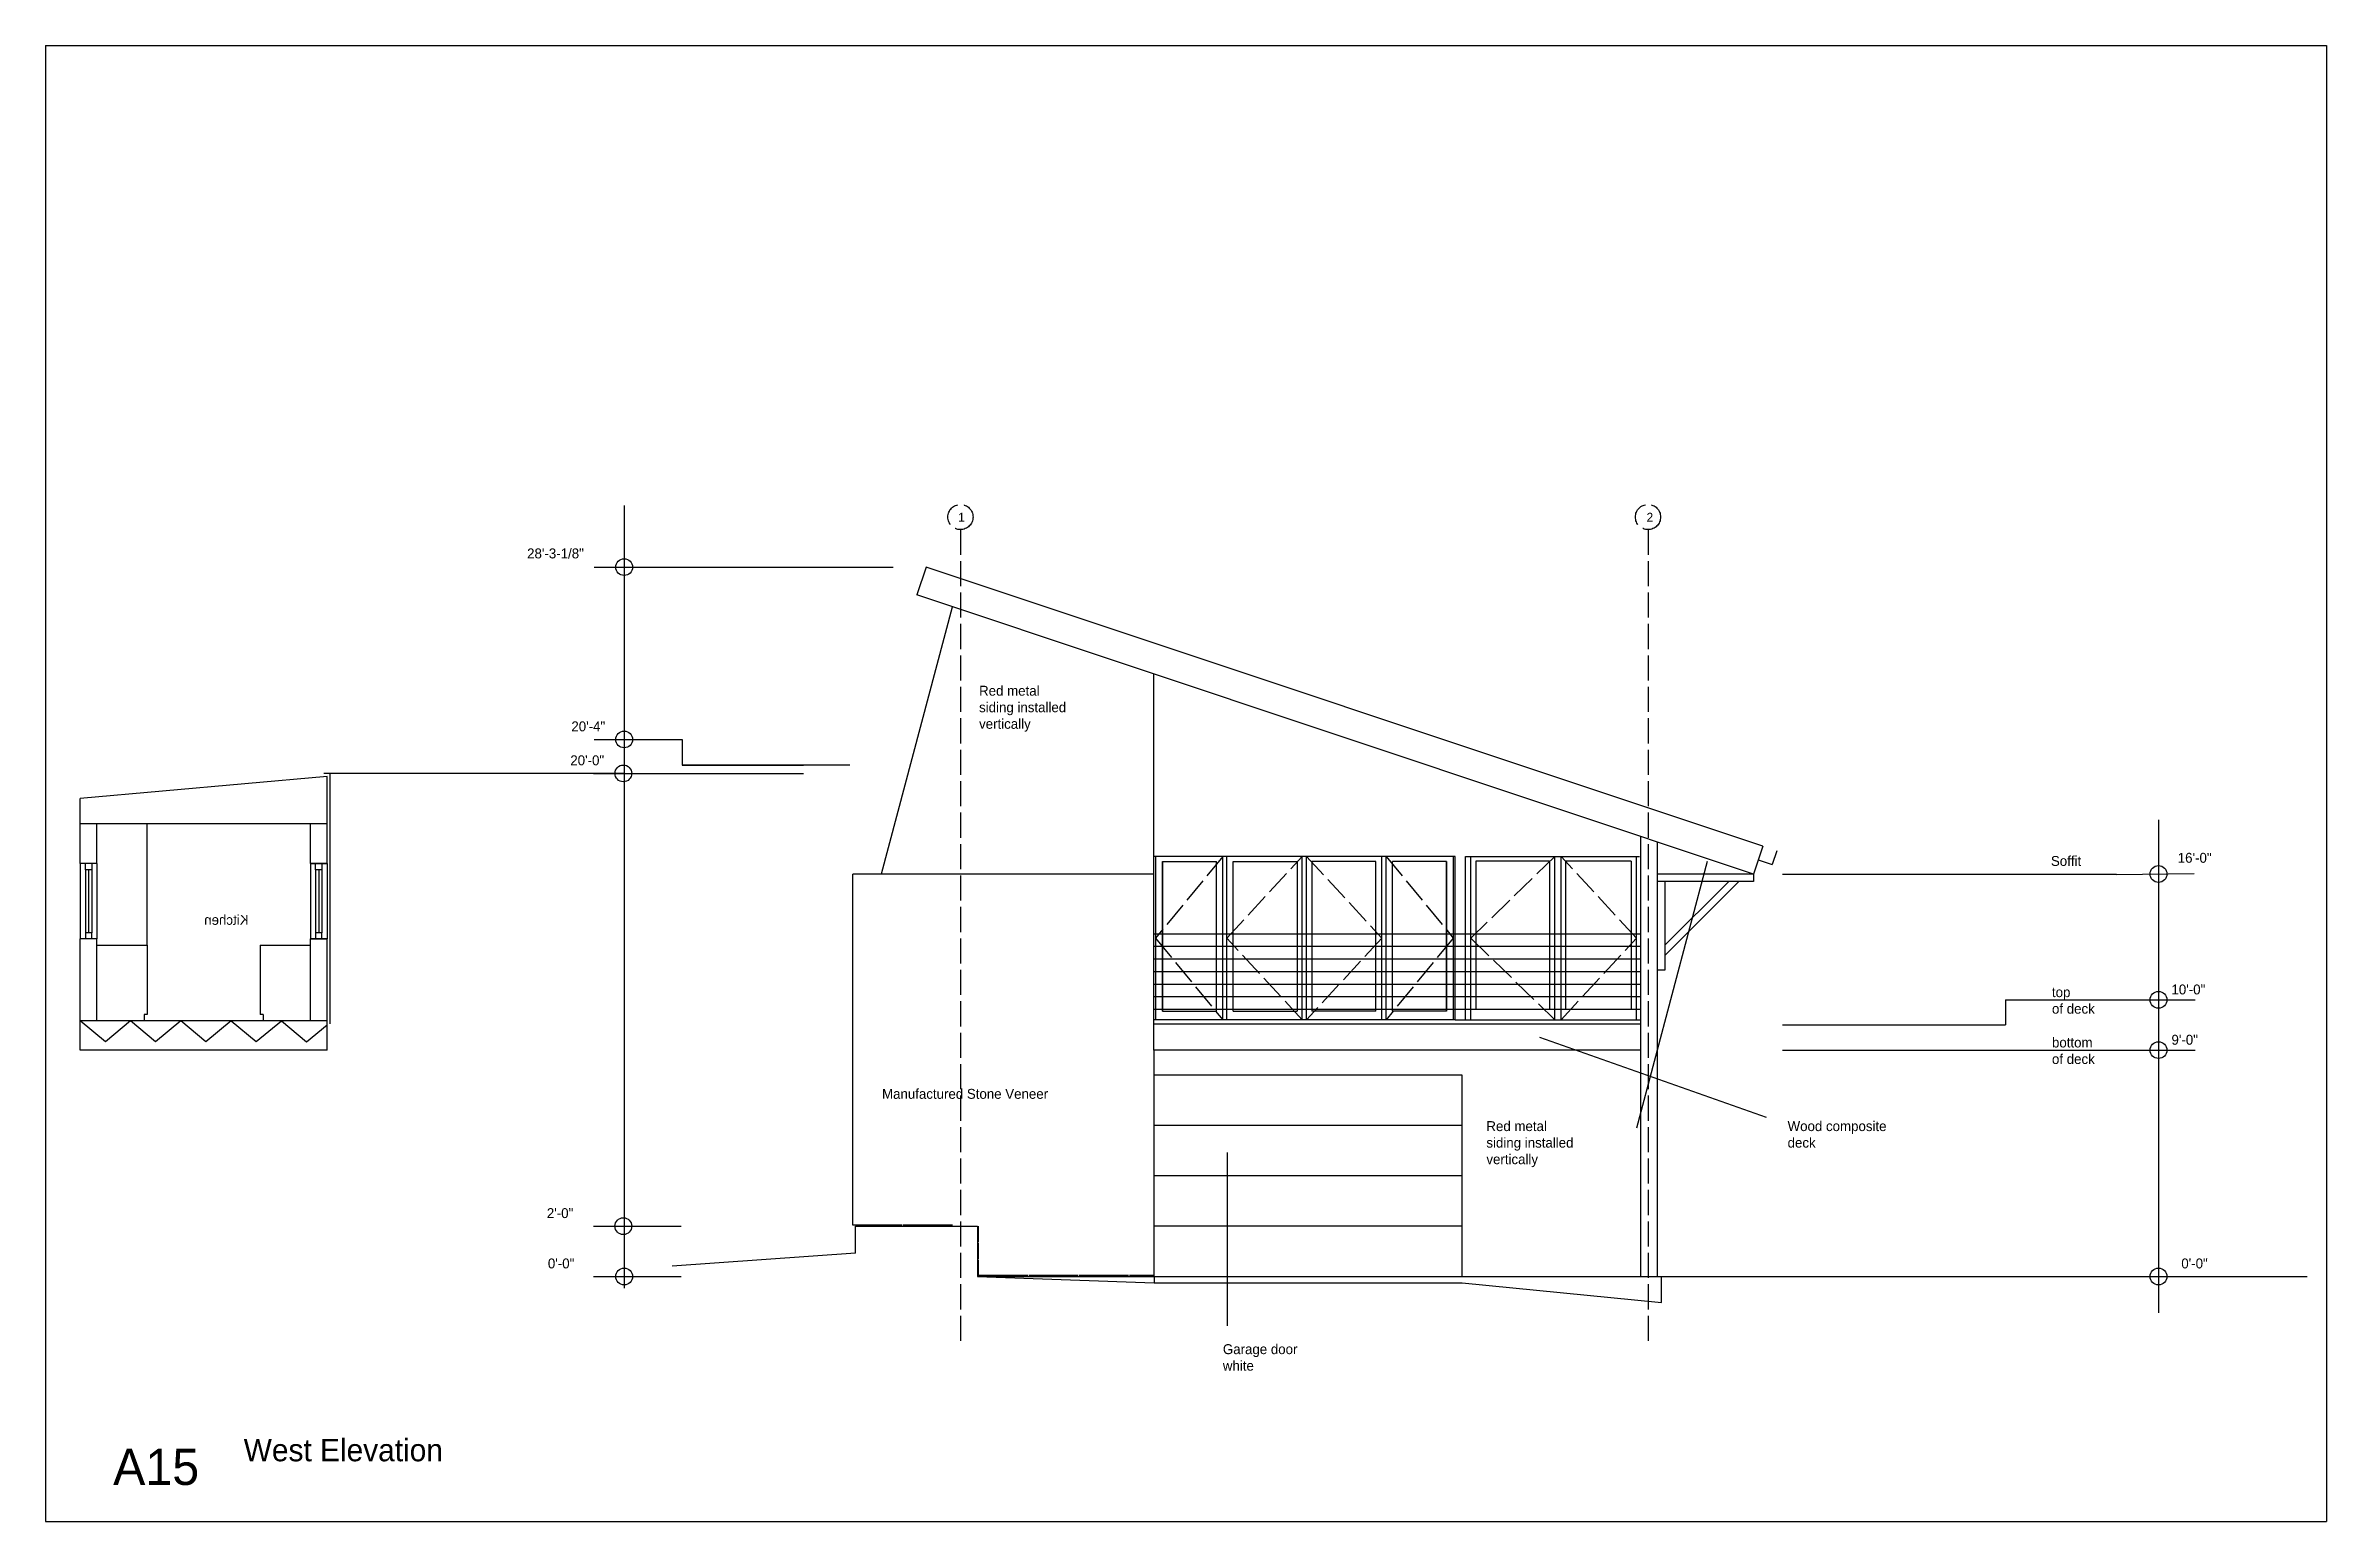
# Model space of a CAD drawing. Header units: inches. Extents: x -173 to 6851, y -1827 to 3486.
# Drawn here: x 4564 to 5652, y -1827 to -1123 of the extents above; entities that cross this region are included whole.
import ezdxf

# ---------------------------------------------------------------- set-up
doc = ezdxf.new("R2010")
doc.units = ezdxf.units.IN
doc.header["$MEASUREMENT"] = 0
doc.linetypes.add('ACAD_ISO02W100', pattern=[15, 12, -3])
for name, color, linetype in [('blocks', 251, 'Continuous'), ('const', 7, 'Continuous'), ('e1', 7, 'Continuous'), ('e2', 251, 'Continuous'), ('glassSwing', 172, 'ACAD_ISO02W100'), ('grid', 252, 'ACAD_ISO02W100'), ('millwork', 253, 'Continuous'), ('walls', 7, 'Continuous')]:
    doc.layers.add(name, color=color, linetype=linetype)

msp = doc.modelspace()

# ---------------------------------------------------------------- texts
at = {"layer": 'const', "attachment_point": 1}
for s, insert, char_height, width in [('1', (4999.5, -1345.8), 4.26, 1625.197), ('2', (5327.9, -1345.8), 4.26, 1625.197), ('28\'-3-1/8"', (4793.9, -1362.8), 4.74, 1805.775), ('Red metal^Jsiding installed^Jvertically', (5009.5, -1428.3), 4.736, 1805.775), ('20\'-4"', (4815, -1445.3), 4.74, 1805.775), ('20\'-0"', (4814.5, -1461.5), 4.74, 1805.775), ('Soffit', (5520.8, -1509.5), 4.74, 1805.775), ('16\'-0"', (5581.3, -1508), 4.74, 1805.775), ('top^Jof deck', (5521.3, -1572.1), 4.736, 1805.775), ('10\'-0"', (5578.3, -1570.8), 4.74, 1805.775), ('bottom^Jof deck', (5521.3, -1596.1), 4.736, 1805.775), ('9\'-0"', (5578.3, -1594.8), 4.74, 1805.775), ('Manufactured Stone Veneer', (4963.2, -1620.6), 4.736, 1805.775), ('Red metal^Jsiding installed^Jvertically', (5251.5, -1636), 4.736, 1805.775), ('Wood composite^Jdeck', (5395.2, -1636), 4.736, 1805.775), ('2\'-0"', (4803.3, -1677.5), 4.74, 1805.775), ('0\'-0"', (4803.8, -1701.5), 4.74, 1805.775), ('0\'-0"', (5583, -1701.5), 4.74, 1805.775), ('Garage door^Jwhite', (5125.8, -1742.4), 4.736, 1805.775), ('A15', (4596.4, -1792.3), 17.26, 6582.049), ('West Elevation', (4658.7, -1787.6), 10.656, 4062.993)]:
    msp.add_mtext(s, dxfattribs=dict(at, insert=insert, char_height=char_height, width=width))
at = {"layer": 'const', "extrusion": (0, 0, -1), "insert": (4661, -1537.6), "char_height": 4.74, "width": 1805.775, "attachment_point": 1, "text_direction": (-1, 0, 0)}
msp.add_mtext('Kitchen', dxfattribs=at)

# ---------------------------------------------------------------- linework, layer by layer
for p, q in [((4564.2, -1122.9), (4564.2, -1826.9)), ((4564.2, -1122.9), (5652.2, -1122.9)), ((5652.2, -1122.9), (5652.2, -1826.9)), ((4564.2, -1826.9), (5652.2, -1826.9))]:
    msp.add_line(p, q)
at = {"layer": 'blocks'}
for p, q in [((4972.8, -1685.6), (4949.3, -1685.6)), ((4996.8, -1685.6), (4973.3, -1685.6)), ((5009.3, -1693.6), (5009.3, -1686.1)), ((5009.3, -1701.6), (5009.3, -1694.1)), ((5009.3, -1709.6), (5009.3, -1702.1)), ((5032.8, -1709.6), (5009.3, -1709.6)), ((5056.8, -1709.6), (5033.3, -1709.6)), ((5080.8, -1709.6), (5057.3, -1709.6)), ((5092.8, -1709.6), (5081.3, -1709.6))]:
    msp.add_line(p, q, dxfattribs=at)
at = {"layer": 'e1'}
for p, q in [((4984.2, -1371.7), (4979.8, -1385)), ((4996.6, -1390.8), (4962.8, -1518.1)), ((5092.8, -1602.1), (5092.8, -1422.7)), ((4698.5, -1494.1), (4580.7, -1494.1)), ((5356.8, -1512.1), (5323.1, -1639.4)), ((5383.4, -1504.8), (5379, -1518.1)), ((5390.1, -1507), (5387.9, -1513.6)), ((4588.7, -1513.1), (4580.7, -1513.1)), ((4583.2, -1516.1), (4583.2, -1513.1)), ((4586.2, -1516.1), (4583.2, -1516.1)), ((4584.7, -1516.1), (4584.7, -1546.1)), ((4586.2, -1513.1), (4586.2, -1516.1)), ((4690.5, -1513.1), (4698.5, -1513.1)), ((4698.5, -1513.1), (4690.5, -1513.1)), ((4693, -1516.1), (4693, -1513.1)), ((4696, -1516.1), (4693, -1516.1)), ((4694.5, -1516.1), (4694.5, -1546.1)), ((4696, -1513.1), (4696, -1516.1)), ((4588.7, -1549.1), (4580.7, -1549.1)), ((4586.2, -1546.1), (4583.2, -1546.1)), ((4583.2, -1546.1), (4583.2, -1549.1)), ((4586.2, -1549.1), (4586.2, -1546.1)), ((4588.7, -1552.1), (4612.7, -1552.1)), ((4612.7, -1552.1), (4612.7, -1585.1)), ((4666.5, -1552.1), (4690.5, -1552.1)), ((4666.5, -1552.1), (4666.5, -1585.1)), ((4690.5, -1549.1), (4698.5, -1549.1)), ((4698.5, -1549.1), (4690.5, -1549.1)), ((4696, -1546.1), (4693, -1546.1)), ((4693, -1546.1), (4693, -1549.1)), ((4696, -1549.1), (4696, -1546.1)), ((4612.7, -1585.1), (4611.2, -1585.1)), ((4611.2, -1585.1), (4611.2, -1588.1)), ((4668, -1585.1), (4666.5, -1585.1)), ((4668, -1585.1), (4668, -1588.1)), ((4950.6, -1686.1), (5008.8, -1686.1)), ((5008.8, -1686.1), (5008.8, -1710.1)), ((5008.8, -1710.1), (5093.1, -1713.1)), ((5093.1, -1713.1), (5240, -1713.1)), ((5240, -1713.1), (5335.1, -1722.5))]:
    msp.add_line(p, q, dxfattribs=at)
at = {"layer": 'e2'}
for p, q in [((4840.2, -1342.3), (4840.2, -1715.6)), ((4825.9, -1371.7), (4968.5, -1371.7)), ((4825.9, -1453.9), (4867.9, -1453.9)), ((4867.9, -1453.9), (4867.9, -1466.1)), ((4947.8, -1466.1), (4867.9, -1466.1)), ((4867.9, -1466.1), (4925.8, -1466.1)), ((4825.5, -1470.1), (4925.8, -1470.1)), ((4612.7, -1552.1), (4612.7, -1494.1)), ((5572.1, -1492.3), (5572.1, -1727.5)), ((5236.6, -1509.7), (5092.8, -1509.7)), ((5093.7, -1509.7), (5093.7, -1587.6)), ((5097, -1583.6), (5097, -1512.2)), ((5097, -1512.2), (5097, -1583.6)), ((5097, -1512.2), (5122.7, -1512.2)), ((5122.7, -1583.6), (5122.7, -1512.2)), ((5125.7, -1587.6), (5125.7, -1509.7)), ((5127.7, -1587.6), (5127.7, -1509.7)), ((5130.7, -1583.6), (5130.7, -1512.2)), ((5130.7, -1512.2), (5161.2, -1512.2)), ((5161.2, -1512.2), (5161.2, -1583.6)), ((5163.7, -1587.6), (5163.7, -1509.7)), ((5165.7, -1587.6), (5165.7, -1509.7)), ((5168.2, -1512.2), (5168.2, -1583.6)), ((5198.7, -1512.2), (5168.2, -1512.2)), ((5198.7, -1583.6), (5198.7, -1512.2)), ((5201.7, -1587.6), (5201.7, -1509.7)), ((5203.7, -1587.6), (5203.7, -1509.7)), ((5206.7, -1583.6), (5206.7, -1512.2)), ((5232.5, -1512.2), (5206.7, -1512.2)), ((5232.5, -1512.2), (5232.5, -1583.6)), ((5232.5, -1583.6), (5232.5, -1512.2)), ((5235.7, -1509.7), (5235.7, -1587.6)), ((5236.6, -1587.6), (5236.6, -1509.7)), ((5241.6, -1587.6), (5241.6, -1509.7)), ((5241.6, -1509.7), (5324.6, -1509.7)), ((5244.1, -1587.6), (5244.1, -1509.7)), ((5244.1, -1509.7), (5323.1, -1509.7)), ((5246.4, -1511.9), (5246.4, -1582.7)), ((5281.6, -1511.9), (5246.4, -1511.9)), ((5281.6, -1511.9), (5281.6, -1582.7)), ((5284.1, -1587.6), (5284.1, -1509.7)), ((5287.1, -1587.6), (5287.1, -1509.7)), ((5289.3, -1511.9), (5289.3, -1582.7)), ((5320.6, -1511.9), (5289.3, -1511.9)), ((5320.6, -1511.9), (5320.6, -1582.7)), ((5323.1, -1587.6), (5323.1, -1509.7)), ((4580.7, -1513.1), (4580.7, -1549.1)), ((4583.2, -1516.1), (4583.2, -1546.1)), ((4586.2, -1516.1), (4586.2, -1546.1)), ((4588.7, -1513.1), (4588.7, -1549.1)), ((4690.5, -1513.1), (4690.5, -1549.1)), ((4693, -1516.1), (4693, -1546.1)), ((4696, -1516.1), (4696, -1546.1)), ((4698.5, -1513.1), (4698.5, -1549.1)), ((5379, -1518.1), (5333.1, -1518.1)), ((5379, -1521.6), (5333.1, -1521.6)), ((5552.1, -1518.4), (5392.8, -1518.4)), ((5552.1, -1518.4), (5589.2, -1517.8)), ((5092.8, -1546.6), (5325.1, -1546.6)), ((5092.8, -1552.6), (5325.1, -1552.6)), ((5092.8, -1558.6), (5325.1, -1558.6)), ((5092.8, -1564.6), (5325.1, -1564.6)), ((5092.8, -1570.6), (5325.1, -1570.6)), ((5092.8, -1576.6), (5325.1, -1576.6)), ((4592.7, -1598.1), (4580.7, -1588.1)), ((4604.7, -1588.1), (4592.7, -1598.1)), ((4616.7, -1598.1), (4604.7, -1588.1)), ((4628.7, -1588.1), (4616.7, -1598.1)), ((4640.7, -1598.1), (4628.7, -1588.1)), ((4652.7, -1588.1), (4640.7, -1598.1)), ((4664.7, -1598.1), (4652.7, -1588.3)), ((4676.7, -1588.3), (4664.7, -1598.1)), ((4688.7, -1598.3), (4676.7, -1588.3)), ((5092.8, -1582.6), (5325.1, -1582.6)), ((5236.6, -1587.6), (5092.8, -1587.6)), ((5097, -1583.6), (5122.7, -1583.6)), ((5130.7, -1583.6), (5161.2, -1583.6)), ((5198.7, -1583.6), (5168.2, -1583.6)), ((5232.5, -1583.6), (5206.7, -1583.6)), ((5236.6, -1587.6), (5325.1, -1587.6)), ((5244.1, -1587.6), (5324.6, -1587.6)), ((5281.6, -1582.7), (5246.4, -1582.7)), ((5320.6, -1582.7), (5289.3, -1582.7)), ((5499.1, -1578.1), (5589.6, -1578.1)), ((5499.1, -1578.1), (5499.1, -1590.1)), ((4698.5, -1590.2), (4688.7, -1598.3)), ((5385.1, -1634.2), (5277, -1596.1)), ((5392.8, -1590.1), (5499.1, -1590.1)), ((5392.8, -1602.1), (5589.6, -1602.1)), ((5240, -1614.1), (5092.8, -1614.1)), ((5240, -1710.1), (5240, -1614.1)), ((5240, -1638.1), (5092.8, -1638.1)), ((5127.9, -1651), (5127.9, -1733.6)), ((5240, -1662.1), (5092.8, -1662.1)), ((4825.5, -1686.1), (4867.4, -1686.1)), ((5240, -1686.1), (5092.8, -1686.1)), ((4825.5, -1710.1), (4867.4, -1710.1)), ((5093.1, -1710.1), (5093.1, -1713.1)), ((5335.1, -1710.1), (5643, -1710.1)), ((5557.4, -1710.1), (5599.3, -1710.1))]:
    msp.add_line(p, q, dxfattribs=at)
for centre in [(4840.2, -1371.7), (4840.2, -1453.9), (4839.8, -1470.1), (5572.1, -1518.1), (5572.1, -1578.1), (5572.1, -1602.1), (4839.8, -1686.1), (4840.2, -1710.1), (5572.1, -1710.1)]:
    msp.add_circle(centre, 4, dxfattribs=at)
at = {"layer": 'glassSwing'}
for p, q in [((5125.7, -1509.7), (5093.7, -1548.7)), ((5127.7, -1548.7), (5163.7, -1509.7)), ((5165.7, -1509.7), (5201.7, -1548.7)), ((5203.7, -1509.7), (5235.7, -1548.7)), ((5284.1, -1509.7), (5244.1, -1548.7)), ((5323.1, -1548.7), (5287.1, -1509.7)), ((5093.7, -1548.7), (5125.7, -1587.6)), ((5163.7, -1587.6), (5127.7, -1548.7)), ((5201.7, -1548.7), (5165.7, -1587.6)), ((5235.7, -1548.7), (5203.7, -1587.6)), ((5244.1, -1548.7), (5284.1, -1587.6)), ((5287.1, -1587.6), (5323.1, -1548.7))]:
    msp.add_line(p, q, dxfattribs=at)
at = {"layer": 'grid'}
for p, q in [((5000.6, -1353.8), (5000.6, -1742.7)), ((5328.6, -1353.8), (5328.6, -1742.7))]:
    msp.add_line(p, q, dxfattribs=at)
for centre in [(5000.6, -1347.8), (5328.6, -1347.8)]:
    msp.add_circle(centre, 6, dxfattribs=at)
at = {"layer": 'millwork'}
for p, q in [((4839.8, -1470.1), (4697, -1470.1)), ((4700, -1589.6), (4700, -1470.1)), ((5336.6, -1521.6), (5336.6, -1564)), ((5372, -1521.6), (5336.6, -1557)), ((5367.1, -1521.6), (5336.6, -1552)), ((5379, -1518.1), (5379, -1521.6)), ((5336.6, -1564), (5333.1, -1564))]:
    msp.add_line(p, q, dxfattribs=at)
at = {"layer": 'walls'}
for p, q in [((5383.4, -1504.8), (4984.2, -1371.7)), ((5379, -1518.1), (4979.8, -1385)), ((4698.5, -1471.6), (4580.7, -1482.1)), ((4698.5, -1513.1), (4698.5, -1471.6)), ((4580.7, -1513.1), (4580.7, -1482.1)), ((4588.7, -1513.1), (4588.7, -1494.1)), ((4690.5, -1513.1), (4690.5, -1494.1)), ((5325.1, -1710.1), (5325.1, -1500.1)), ((5333.1, -1710.1), (5333.1, -1502.8)), ((5381.2, -1511.4), (5387.9, -1513.6)), ((4949.3, -1685.6), (4949.3, -1518.1)), ((5092.8, -1518.1), (4949.3, -1518.1)), ((4580.7, -1602.1), (4580.7, -1549.1)), ((4588.7, -1588.1), (4588.7, -1549.1)), ((4690.5, -1588.1), (4690.5, -1549.1)), ((4698.5, -1602.1), (4698.5, -1549.1)), ((4698.5, -1588.1), (4580.7, -1588.1)), ((5325.1, -1589.7), (5092.8, -1589.7)), ((4698.5, -1602.1), (4580.7, -1602.1)), ((5325.1, -1602.1), (5092.8, -1602.1)), ((5092.8, -1602.1), (5092.8, -1710.1)), ((4950.6, -1699), (4950.6, -1686.1)), ((4950.6, -1699), (4863.1, -1705.2)), ((5008.8, -1710.1), (5335.1, -1710.1)), ((5335.1, -1722.5), (5335.1, -1710.1))]:
    msp.add_line(p, q, dxfattribs=at)

msp.set_redraw_order([(e.dxf.handle, doc.entitydb.next_handle()) for e in msp.query("TEXT MTEXT ATTDEF DIMENSION ARC_DIMENSION")])  # texts and dimensions are drawn at this point

doc.saveas('drawing.dxf')
